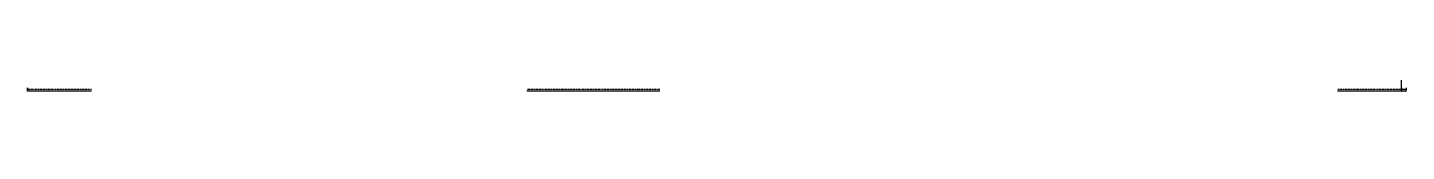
# Model space of a CAD drawing. Header units: millimetres. Extents: x 8 to 18357, y 10 to 295.
# Drawn here: x 30 to 6075, y 10 to 26 of the extents above; entities that cross this region are included whole.
import ezdxf

# ---------------------------------------------------------------- set-up
doc = ezdxf.new("R2010")
doc.units = ezdxf.units.MM
doc.linetypes.add('DXK_LINE_DOT2', pattern=[3.9198, 1.9599, -1.9599])
doc.layers.add('STÅL', color=7, linetype='Continuous')

msp = doc.modelspace()

# ---------------------------------------------------------------- linework, layer by layer
at = {"layer": 'STÅL', "color": 2, "linetype": 'Continuous'}
for p, q in [((6052.6, 26.5), (6052.6, 174.5)), ((6053.6, 26.5), (6053.6, 174.5)), ((30.1, 10.5), (30.1, 26.5)), ((310.1, 10.5), (30.1, 10.5)), ((2802.1, 10.5), (2218.1, 10.5)), ((6072.7, 10.5), (5772.6, 10.5)), ((6052.6, 26.5), (6052.7, 20.4)), ((6052.7, 20.4), (6053.2, 15.2)), ((6053.2, 15.2), (6053.8, 11.7)), ((6053.6, 23.4), (6053.6, 26.5)), ((6053.8, 20.8), (6053.6, 23.4)), ((6054.2, 19.1), (6053.8, 20.8)), ((6053.8, 11.7), (6054.5, 10.5)), ((6054.5, 18.5), (6054.2, 19.1)), ((6072.7, 18.5), (6054.5, 18.5)), ((6073.1, 19.1), (6072.7, 18.5)), ((6072.7, 10.5), (6073.5, 11.7)), ((6073.4, 20.8), (6073.1, 19.1)), ((6073.6, 23.4), (6073.4, 20.8)), ((6073.5, 11.7), (6074.1, 15.2)), ((6073.7, 26.5), (6073.6, 23.4)), ((6074.1, 15.2), (6074.5, 20.4)), ((6074.5, 20.4), (6074.7, 26.5))]:
    msp.add_line(p, q, dxfattribs=at)
at = {"layer": 'STÅL', "color": 7, "linetype": 'DXK_LINE_DOT2'}
for p, q in [((30.1, 26.5), (30.1, 11.7)), ((310.1, 18.5), (30.1, 18.5)), ((2802.1, 18.5), (2218.1, 18.5)), ((6054.5, 18.5), (5772.6, 18.5))]:
    msp.add_line(p, q, dxfattribs=at)

doc.saveas('drawing.dxf')
